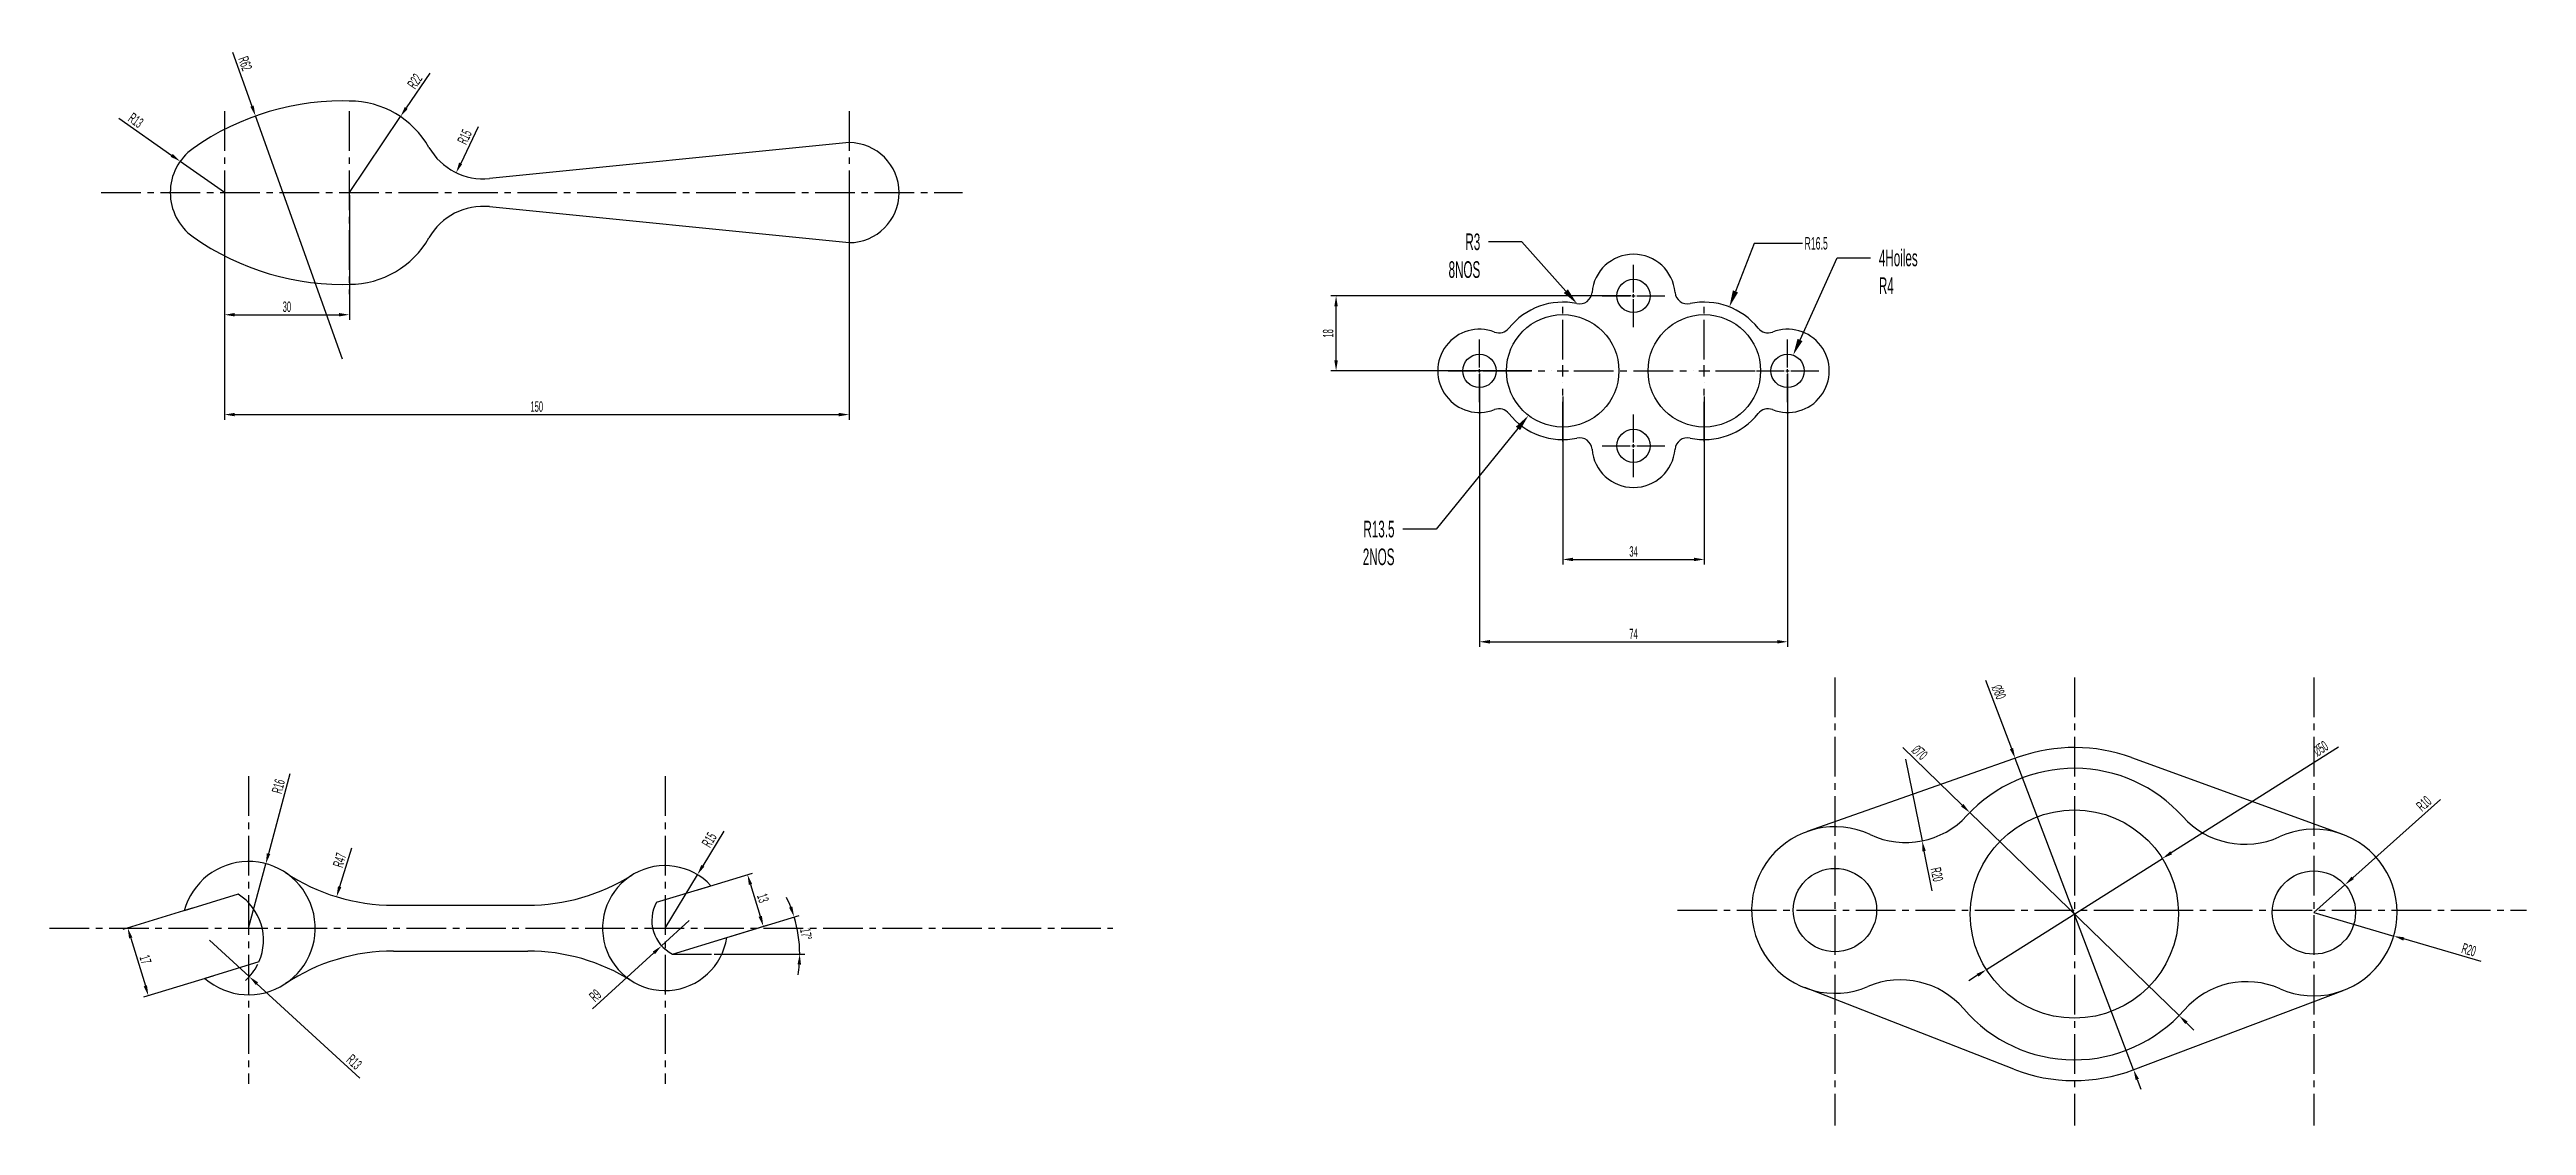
# Model space of a CAD drawing. Header units: millimetres. Extents: x 1568 to 31342, y 459 to 4403.
# Drawn here: x 3896 to 4491, y 1668 to 1927 of the extents above; entities that cross this region are included whole.
import ezdxf
from ezdxf import colors
from ezdxf.entities.mleader import LeaderData, LeaderLine
from ezdxf.math import Vec2, Vec3

# ---------------------------------------------------------------- set-up
doc = ezdxf.new("R2010")
doc.units = ezdxf.units.MM
doc.header["$LTSCALE"] = 0.5
doc.linetypes.add('CENTER2', pattern=[28.575, 19.05, -3.175, 3.175, -3.175])
for name, color, linetype in [('centre line', 3, 'CENTER2'), ('dim', 210, 'Continuous'), ('drawing', 7, 'Continuous')]:
    doc.layers.add(name, color=color, linetype=linetype)
doc.styles.get("Standard").update_dxf_attribs({"font": 'arial.ttf', "width": 0.5})
doc.dimstyles.new('DARSHU2', dxfattribs={"dimtxt": 3, "dimasz": 4, "dimexe": 1.25, "dimexo": 1, "dimtad": 0, "dimtoh": 1, "dimdec": 1, "dimdsep": 46, "dimtxsty": 'Standard', "dimcen": 1, "dimclrd": 6, "dimclre": 6, "dimclrt": 6, "dimadec": 0, "dimazin": 0, "dimtfac": 1, "dimtdec": 1, "dimtofl": 0, "dimtmove": 0, "dimatfit": 3, "dimfxl": 1, "dimtfillclr": 256, "dimlwd": 25, "dimlwe": 25, "dimarcsym": 0})
doc.dimstyles.new('ISO-25', dxfattribs={"dimtxt": 2.5, "dimasz": 2.5, "dimexe": 1.25, "dimexo": 0.625, "dimtad": 1, "dimtxsty": 'Standard', "dimcen": 2.5, "dimadec": 0, "dimazin": 0, "dimtfac": 1, "dimtmove": 0, "dimatfit": 3, "dimfxl": 1, "dimarcsym": 0})

msp = doc.modelspace()

# ---------------------------------------------------------------- blocks, each defined once
blk = doc.blocks.new('*D1')
at = {"layer": 'Defpoints', "color": 0, "transparency": 16777216}
for p in [(4368.02, 1756.45), (4396.44, 1681.67)]:
    blk.add_point(p, dxfattribs=at)
at = {"layer": 'dim', "color": 0, "lineweight": -2, "transparency": 16777216}
for p, q in [((4360.89, 1775.2), (4367.13, 1758.79)), ((4396.44, 1681.67), (4368.02, 1756.45)), ((4397.33, 1679.34), (4398.22, 1677))]:
    blk.add_line(p, q, dxfattribs=at)
at = {"layer": 'dim', "color": 0, "transparency": 16777216}
for points in [[(4367.52, 1758.94), (4366.74, 1758.64), (4368.02, 1756.45)], [(4397.72, 1679.49), (4396.94, 1679.19), (4396.44, 1681.67)]]:
    blk.add_solid(points, dxfattribs=at)
at = {"layer": 'dim', "color": 0, "transparency": 16777216, "insert": (4364.07, 1772.38), "char_height": 2.5, "attachment_point": 5, "rotation": 290.81205}
blk.add_mtext('∅80', dxfattribs=at)
blk = doc.blocks.new('*D2')
at = {"layer": 'Defpoints', "color": 0, "transparency": 16777216}
for p in [(4403.36, 1732.42), (4361.1, 1705.71)]:
    blk.add_point(p, dxfattribs=at)
at = {"layer": 'dim', "color": 0, "lineweight": -2, "transparency": 16777216}
for p, q in [((4445.64, 1759.14), (4405.48, 1733.76)), ((4361.1, 1705.71), (4403.36, 1732.42)), ((4358.99, 1704.37), (4356.87, 1703.03))]:
    blk.add_line(p, q, dxfattribs=at)
at = {"layer": 'dim', "color": 0, "transparency": 16777216}
for points in [[(4405.25, 1734.11), (4405.7, 1733.41), (4403.36, 1732.42)], [(4358.76, 1704.72), (4359.21, 1704.02), (4361.1, 1705.71)]]:
    blk.add_solid(points, dxfattribs=at)
at = {"layer": 'dim', "color": 0, "transparency": 16777216, "insert": (4441.39, 1758.8), "char_height": 2.5, "attachment_point": 5, "rotation": 32.29841}
blk.add_mtext('∅50', dxfattribs=at)
blk = doc.blocks.new('*D3')
at = {"layer": 'Defpoints', "color": 0, "transparency": 16777216}
for p in [(4357.11, 1743.44), (4407.35, 1694.69)]:
    blk.add_point(p, dxfattribs=at)
at = {"layer": 'dim', "color": 0, "lineweight": -2, "transparency": 16777216}
for p, q in [((4341, 1759.08), (4355.32, 1745.18)), ((4407.35, 1694.69), (4357.11, 1743.44)), ((4409.14, 1692.95), (4410.93, 1691.21))]:
    blk.add_line(p, q, dxfattribs=at)
at = {"layer": 'dim', "color": 0, "transparency": 16777216}
for points in [[(4355.61, 1745.48), (4355.03, 1744.88), (4357.11, 1743.44)], [(4409.43, 1693.25), (4408.85, 1692.65), (4407.35, 1694.69)]]:
    blk.add_solid(points, dxfattribs=at)
at = {"layer": 'dim', "color": 0, "transparency": 16777216, "insert": (4345.08, 1757.87), "char_height": 2.5, "attachment_point": 5, "rotation": 315.85611}
blk.add_mtext('∅70', dxfattribs=at)
blk = doc.blocks.new('*D4')
at = {"layer": 'Defpoints', "color": 0, "transparency": 16777216}
for p in [(4341.7, 1756.25), (4345.66, 1736.64)]:
    blk.add_point(p, dxfattribs=at)
at = {"layer": 'dim', "color": 0, "lineweight": -2, "transparency": 16777216}
for p, q in [((4341.7, 1756.25), (4345.66, 1736.64)), ((4348.07, 1724.67), (4346.15, 1734.19))]:
    blk.add_line(p, q, dxfattribs=at)
at = {"layer": 'dim', "color": 0, "transparency": 16777216}
blk.add_solid([(4346.56, 1734.27), (4345.74, 1734.11), (4345.66, 1736.64)], dxfattribs=at)
at = {"layer": 'dim', "color": 0, "transparency": 16777216, "insert": (4349.22, 1728.58), "char_height": 2.5, "attachment_point": 5, "rotation": 281.39483}
blk.add_mtext('R20', dxfattribs=at)
blk = doc.blocks.new('*D5')
at = {"layer": 'Defpoints', "color": 0, "transparency": 16777216}
for p in [(4447.19, 1726.09), (4439.73, 1719.43)]:
    blk.add_point(p, dxfattribs=at)
at = {"layer": 'dim', "color": 0, "lineweight": -2, "transparency": 16777216}
for p, q in [((4470.11, 1746.57), (4449.05, 1727.75)), ((4439.73, 1719.43), (4447.19, 1726.09))]:
    blk.add_line(p, q, dxfattribs=at)
at = {"layer": 'dim', "color": 0, "transparency": 16777216}
blk.add_solid([(4448.78, 1728.06), (4449.33, 1727.44), (4447.19, 1726.09)], dxfattribs=at)
at = {"layer": 'dim', "color": 0, "transparency": 16777216, "insert": (4466.15, 1745.58), "char_height": 2.5, "attachment_point": 5, "rotation": 41.78243}
blk.add_mtext('R10', dxfattribs=at)
blk = doc.blocks.new('*D6')
at = {"layer": 'Defpoints', "color": 0, "transparency": 16777216}
for p in [(4439.73, 1719.43), (4458.92, 1713.79)]:
    blk.add_point(p, dxfattribs=at)
at = {"layer": 'dim', "color": 0, "lineweight": -2, "transparency": 16777216}
for p, q in [((4439.73, 1719.43), (4458.92, 1713.79)), ((4479.87, 1707.63), (4461.32, 1713.08))]:
    blk.add_line(p, q, dxfattribs=at)
at = {"layer": 'dim', "color": 0, "transparency": 16777216}
blk.add_solid([(4461.44, 1713.48), (4461.2, 1712.68), (4458.92, 1713.79)], dxfattribs=at)
at = {"layer": 'dim', "color": 0, "transparency": 16777216, "insert": (4476.95, 1710.47), "char_height": 2.5, "attachment_point": 5, "rotation": 343.62159}
blk.add_mtext('R20', dxfattribs=at)
blk = doc.blocks.new('*D16')
at = {"layer": 'Defpoints', "color": 0, "transparency": 16777216}
for p in [(3978.65, 1768.19), (3964.96, 1723.23)]:
    blk.add_point(p, dxfattribs=at)
at = {"layer": 'dim', "color": 0, "lineweight": -2, "transparency": 16777216}
blk.add_line((3968.52, 1734.92), (3965.69, 1725.62), dxfattribs=at)
at = {"layer": 'dim', "color": 0, "transparency": 16777216}
blk.add_solid([(3965.29, 1725.74), (3966.09, 1725.5), (3964.96, 1723.23)], dxfattribs=at)
at = {"layer": 'dim', "color": 0, "transparency": 16777216, "insert": (3965.67, 1732.01), "char_height": 2.5, "attachment_point": 5, "rotation": 73.06748}
blk.add_mtext('R47', dxfattribs=at)
blk = doc.blocks.new('*D17')
at = {"layer": 'Defpoints', "color": 0, "transparency": 16777216}
for p in [(4051.59, 1728.52), (4043.82, 1715.69)]:
    blk.add_point(p, dxfattribs=at)
at = {"layer": 'dim', "color": 0, "lineweight": -2, "transparency": 16777216}
for p, q in [((4057.94, 1738.99), (4052.89, 1730.66)), ((4043.82, 1715.69), (4051.59, 1728.52))]:
    blk.add_line(p, q, dxfattribs=at)
at = {"layer": 'dim', "color": 0, "transparency": 16777216}
blk.add_solid([(4052.53, 1730.87), (4053.25, 1730.44), (4051.59, 1728.52)], dxfattribs=at)
at = {"layer": 'dim', "color": 0, "transparency": 16777216, "insert": (4054.43, 1736.88), "char_height": 2.5, "attachment_point": 5, "rotation": 58.79652}
blk.add_mtext('R15', dxfattribs=at)
blk = doc.blocks.new('*D18')
at = {"layer": 'Defpoints', "color": 0, "transparency": 16777216}
for p in [(4049.65, 1717.49), (4042.99, 1711.43)]:
    blk.add_point(p, dxfattribs=at)
at = {"layer": 'dim', "color": 0, "lineweight": -2, "transparency": 16777216}
for p, q in [((4049.65, 1717.49), (4042.99, 1711.43)), ((4026.39, 1696.31), (4041.14, 1709.75))]:
    blk.add_line(p, q, dxfattribs=at)
at = {"layer": 'dim', "color": 0, "transparency": 16777216}
blk.add_solid([(4040.86, 1710.05), (4041.42, 1709.44), (4042.99, 1711.43)], dxfattribs=at)
at = {"layer": 'dim', "color": 0, "transparency": 16777216, "insert": (4027.06, 1699.5), "char_height": 2.5, "attachment_point": 5, "rotation": 42.31714}
blk.add_mtext('R9', dxfattribs=at)
blk = doc.blocks.new('*D19')
at = {"layer": 'Defpoints', "color": 0, "transparency": 16777216}
for p in [(4051.1, 1724.73), (4067.42, 1716.13), (4054.9, 1712.3)]:
    blk.add_point(p, dxfattribs=at)
at = {"layer": 'dim', "color": 0, "lineweight": -2, "transparency": 16777216}
for p, q in [((4051.7, 1724.91), (4064.81, 1728.92)), ((4064.35, 1726.17), (4066.69, 1718.52)), ((4055.5, 1712.48), (4068.61, 1716.49))]:
    blk.add_line(p, q, dxfattribs=at)
at = {"layer": 'dim', "color": 0, "transparency": 16777216}
for points in [[(4064.75, 1726.29), (4063.95, 1726.04), (4063.62, 1728.56)], [(4067.09, 1718.64), (4066.29, 1718.39), (4067.42, 1716.13)]]:
    blk.add_solid(points, dxfattribs=at)
at = {"layer": 'dim', "color": 0, "transparency": 16777216, "insert": (4067.34, 1722.9), "char_height": 2.5, "attachment_point": 5, "rotation": 287}
blk.add_mtext('13', dxfattribs=at)
blk = doc.blocks.new('*D20')
at = {"layer": 'Defpoints', "color": 0, "transparency": 16777216}
for p in [(4058.64, 1713.44), (4045.59, 1709.45), (4045.59, 1709.45), (4055, 1709.45), (4076.01, 1712.47)]:
    blk.add_point(p, dxfattribs=at)
at = {"layer": 'dim', "color": 0, "lineweight": -2, "transparency": 16777216}
for p, q in [((4059.23, 1713.62), (4076.02, 1718.75)), ((4055.63, 1709.45), (4077.41, 1709.45))]:
    blk.add_line(p, q, dxfattribs=at)
for start, end in [(21.68766, 26.37532), (0, 17), (350.62468, 355.31234)]:
    blk.add_arc((4045.59, 1709.45), 30.57, start, end, dxfattribs=at)
at = {"layer": 'dim', "color": 0, "transparency": 16777216}
for points in [[(4074.39, 1720.89), (4073.6, 1720.61), (4074.82, 1718.39)], [(4075.64, 1706.97), (4076.47, 1706.94), (4076.16, 1709.45)]]:
    blk.add_solid(points, dxfattribs=at)
at = {"layer": 'dim', "color": 0, "transparency": 16777216, "insert": (4077.68, 1714.25), "char_height": 2.5, "attachment_point": 5, "rotation": 278.5}
blk.add_mtext('17°', dxfattribs=at)
blk = doc.blocks.new('*D21')
at = {"layer": 'Defpoints', "color": 0, "transparency": 16777216}
for p in [(3947.97, 1731.14), (3943.82, 1715.69)]:
    blk.add_point(p, dxfattribs=at)
at = {"layer": 'dim', "color": 0, "lineweight": -2, "transparency": 16777216}
for p, q in [((3953.75, 1752.73), (3948.61, 1733.56)), ((3943.82, 1715.69), (3947.97, 1731.14))]:
    blk.add_line(p, q, dxfattribs=at)
at = {"layer": 'dim', "color": 0, "transparency": 16777216}
blk.add_solid([(3948.21, 1733.67), (3949.02, 1733.45), (3947.97, 1731.14)], dxfattribs=at)
at = {"layer": 'dim', "color": 0, "transparency": 16777216, "insert": (3950.98, 1749.73), "char_height": 2.5, "attachment_point": 5, "rotation": 74.99518}
blk.add_mtext('R16', dxfattribs=at)
blk = doc.blocks.new('*D22')
at = {"layer": 'Defpoints', "color": 0, "transparency": 16777216}
for p in [(3934.42, 1712.81), (3944, 1704.03)]:
    blk.add_point(p, dxfattribs=at)
at = {"layer": 'dim', "color": 0, "lineweight": -2, "transparency": 16777216}
for p, q in [((3934.42, 1712.81), (3944, 1704.03)), ((3970.55, 1679.69), (3945.84, 1702.34))]:
    blk.add_line(p, q, dxfattribs=at)
blk.add_arc((3934.42, 1712.81), 13, 311.97887, 333.41318, dxfattribs=at)
at = {"layer": 'dim', "color": 0, "transparency": 16777216}
blk.add_solid([(3946.12, 1702.65), (3945.56, 1702.03), (3944, 1704.03)], dxfattribs=at)
at = {"layer": 'dim', "color": 0, "transparency": 16777216, "insert": (3969.17, 1683.54), "char_height": 2.5, "attachment_point": 5, "rotation": 317.48808}
blk.add_mtext('R13', dxfattribs=at)
blk = doc.blocks.new('*D23')
at = {"layer": 'Defpoints', "color": 0, "transparency": 16777216}
for p in [(3930.89, 1720.62), (3935.86, 1704.37), (3919.77, 1699.44)]:
    blk.add_point(p, dxfattribs=at)
at = {"layer": 'dim', "color": 0, "lineweight": -2, "transparency": 16777216}
for p, q in [((3930.29, 1720.44), (3913.6, 1715.34)), ((3915.53, 1713.31), (3919.04, 1701.84)), ((3935.26, 1704.18), (3918.57, 1699.08))]:
    blk.add_line(p, q, dxfattribs=at)
at = {"layer": 'dim', "color": 0, "transparency": 16777216}
for points in [[(3915.93, 1713.43), (3915.13, 1713.19), (3914.8, 1715.7)], [(3919.43, 1701.96), (3918.64, 1701.71), (3919.77, 1699.44)]]:
    blk.add_solid(points, dxfattribs=at)
at = {"layer": 'dim', "color": 0, "transparency": 16777216, "insert": (3919.08, 1708.12), "char_height": 2.5, "attachment_point": 5, "rotation": 287}
blk.add_mtext('17', dxfattribs=at)
blk = doc.blocks.new('*D24')
at = {"layer": 'Defpoints', "color": 0, "transparency": 16777216}
for p in [(3938.02, 1889.93), (4088.02, 1889.93), (4088.02, 1839.02)]:
    blk.add_point(p, dxfattribs=at)
at = {"layer": 'dim', "color": 0, "lineweight": -2, "transparency": 16777216}
for p, q in [((3938.02, 1889.31), (3938.02, 1837.77)), ((4088.02, 1889.31), (4088.02, 1837.77)), ((3940.52, 1839.02), (4085.52, 1839.02))]:
    blk.add_line(p, q, dxfattribs=at)
at = {"layer": 'dim', "color": 0, "transparency": 16777216}
for points in [[(3940.52, 1839.44), (3940.52, 1838.61), (3938.02, 1839.02)], [(4085.52, 1839.44), (4085.52, 1838.61), (4088.02, 1839.02)]]:
    blk.add_solid(points, dxfattribs=at)
at = {"layer": 'dim', "color": 0, "transparency": 16777216, "insert": (4013.02, 1840.93), "char_height": 2.5, "attachment_point": 5}
blk.add_mtext('150', dxfattribs=at)
blk = doc.blocks.new('*D26')
at = {"layer": 'Defpoints', "color": 0, "transparency": 16777216}
for p in [(3938.02, 1892.33), (3968.02, 1892.33), (3968.02, 1863)]:
    blk.add_point(p, dxfattribs=at)
at = {"layer": 'dim', "color": 0, "lineweight": -2, "transparency": 16777216}
for p, q in [((3938.02, 1891.7), (3938.02, 1861.75)), ((3968.02, 1891.7), (3968.02, 1861.75)), ((3940.52, 1863), (3965.52, 1863))]:
    blk.add_line(p, q, dxfattribs=at)
at = {"layer": 'dim', "color": 0, "transparency": 16777216}
for points in [[(3940.52, 1863.42), (3940.52, 1862.59), (3938.02, 1863)], [(3965.52, 1863.42), (3965.52, 1862.59), (3968.02, 1863)]]:
    blk.add_solid(points, dxfattribs=at)
at = {"layer": 'dim', "color": 0, "transparency": 16777216, "insert": (3953.02, 1864.91), "char_height": 2.5, "attachment_point": 5}
blk.add_mtext('30', dxfattribs=at)
blk = doc.blocks.new('*D27')
at = {"layer": 'Defpoints', "color": 0, "transparency": 16777216}
for p in [(3927.4, 1899.83), (3938.02, 1892.33)]:
    blk.add_point(p, dxfattribs=at)
at = {"layer": 'dim', "color": 0, "lineweight": -2, "transparency": 16777216}
for p, q in [((3912.7, 1910.22), (3925.36, 1901.28)), ((3938.02, 1892.33), (3927.4, 1899.83))]:
    blk.add_line(p, q, dxfattribs=at)
at = {"layer": 'dim', "color": 0, "transparency": 16777216}
blk.add_solid([(3925.6, 1901.62), (3925.12, 1900.93), (3927.4, 1899.83)], dxfattribs=at)
at = {"layer": 'dim', "color": 0, "transparency": 16777216, "insert": (3916.75, 1909.69), "char_height": 2.5, "attachment_point": 5, "rotation": 324.74396}
blk.add_mtext('R13', dxfattribs=at)
blk = doc.blocks.new('*D28')
at = {"layer": 'Defpoints', "color": 0, "transparency": 16777216}
for p in [(3945.49, 1910.74), (3966.37, 1852.36)]:
    blk.add_point(p, dxfattribs=at)
at = {"layer": 'dim', "color": 0, "lineweight": -2, "transparency": 16777216}
for p, q in [((3939.99, 1926.09), (3944.64, 1913.09)), ((3966.37, 1852.36), (3945.49, 1910.74))]:
    blk.add_line(p, q, dxfattribs=at)
at = {"layer": 'dim', "color": 0, "transparency": 16777216}
blk.add_solid([(3945.04, 1913.23), (3944.25, 1912.95), (3945.49, 1910.74)], dxfattribs=at)
at = {"layer": 'dim', "color": 0, "transparency": 16777216, "insert": (3943, 1923.34), "char_height": 2.5, "attachment_point": 5, "rotation": 289.68135}
blk.add_mtext('R62', dxfattribs=at)
blk = doc.blocks.new('*D29')
at = {"layer": 'Defpoints', "color": 0, "transparency": 16777216}
for p in [(3980.29, 1910.58), (3968.02, 1892.33)]:
    blk.add_point(p, dxfattribs=at)
at = {"layer": 'dim', "color": 0, "lineweight": -2, "transparency": 16777216}
for p, q in [((3987.31, 1921.01), (3981.69, 1912.66)), ((3968.02, 1892.33), (3980.29, 1910.58))]:
    blk.add_line(p, q, dxfattribs=at)
at = {"layer": 'dim', "color": 0, "transparency": 16777216}
blk.add_solid([(3981.34, 1912.89), (3982.03, 1912.43), (3980.29, 1910.58)], dxfattribs=at)
at = {"layer": 'dim', "color": 0, "transparency": 16777216, "insert": (3983.74, 1919.08), "char_height": 2.5, "attachment_point": 5, "rotation": 56.08076}
blk.add_mtext('R22', dxfattribs=at)
blk = doc.blocks.new('*D30')
at = {"layer": 'Defpoints', "color": 0, "transparency": 16777216}
for p in [(4000.18, 1910.62), (3993.66, 1897.11)]:
    blk.add_point(p, dxfattribs=at)
at = {"layer": 'dim', "color": 0, "lineweight": -2, "transparency": 16777216}
blk.add_line((3998.98, 1908.14), (3994.75, 1899.36), dxfattribs=at)
at = {"layer": 'dim', "color": 0, "transparency": 16777216}
blk.add_solid([(3994.37, 1899.54), (3995.12, 1899.18), (3993.66, 1897.11)], dxfattribs=at)
at = {"layer": 'dim', "color": 0, "transparency": 16777216, "insert": (3995.69, 1905.7), "char_height": 2.5, "attachment_point": 5, "rotation": 64.23607}
blk.add_mtext('R15', dxfattribs=at)
blk = doc.blocks.new('*U31')
at = {"layer": 'centre line', "color": 0, "linetype": 'CENTER2', "transparency": 16777216}
for p, q in [((0, 0.8), (0, 7.5)), ((-7.5, 0), (-0.8, 0)), ((0.8, 0), (7.5, 0)), ((0, -7.5), (0, -0.8))]:
    blk.add_line(p, q, dxfattribs=at)
at = {"layer": 'centre line', "color": 0, "linetype": 'Continuous', "transparency": 16777216}
for p, q in [((-0.4, 0), (0.4, 0)), ((0, -0.4), (0, 0.4))]:
    blk.add_line(p, q, dxfattribs=at)
blk = doc.blocks.new('*U32')
at = {"layer": 'centre line', "color": 0, "linetype": 'CENTER2', "transparency": 16777216}
for p, q in [((0, 2.7), (0, 17)), ((-17, 0), (-2.7, 0)), ((2.7, 0), (17, 0)), ((0, -17), (0, -2.7))]:
    blk.add_line(p, q, dxfattribs=at)
at = {"layer": 'centre line', "color": 0, "linetype": 'Continuous', "transparency": 16777216}
for p, q in [((-1.35, 0), (1.35, 0)), ((0, -1.35), (0, 1.35))]:
    blk.add_line(p, q, dxfattribs=at)
blk = doc.blocks.new('*U33')
at = {"layer": 'centre line', "color": 0, "linetype": 'CENTER2', "transparency": 16777216}
for p, q in [((0, 0.8), (0, 7.5)), ((-7.5, 0), (-0.8, 0)), ((0.8, 0), (7.5, 0)), ((0, -7.5), (0, -0.8))]:
    blk.add_line(p, q, dxfattribs=at)
at = {"layer": 'centre line', "color": 0, "linetype": 'Continuous', "transparency": 16777216}
for p, q in [((-0.4, 0), (0.4, 0)), ((0, -0.4), (0, 0.4))]:
    blk.add_line(p, q, dxfattribs=at)
blk = doc.blocks.new('*U34')
at = {"layer": 'centre line', "color": 0, "linetype": 'CENTER2', "transparency": 16777216}
for p, q in [((0, 2.7), (0, 17)), ((-17, 0), (-2.7, 0)), ((2.7, 0), (17, 0)), ((0, -17), (0, -2.7))]:
    blk.add_line(p, q, dxfattribs=at)
at = {"layer": 'centre line', "color": 0, "linetype": 'Continuous', "transparency": 16777216}
for p, q in [((-1.35, 0), (1.35, 0)), ((0, -1.35), (0, 1.35))]:
    blk.add_line(p, q, dxfattribs=at)
blk = doc.blocks.new('*U35')
at = {"layer": 'centre line', "color": 0, "linetype": 'CENTER2', "transparency": 16777216}
for p, q in [((0, 0.8), (0, 7.5)), ((-7.5, 0), (-0.8, 0)), ((0.8, 0), (7.5, 0)), ((0, -7.5), (0, -0.8))]:
    blk.add_line(p, q, dxfattribs=at)
at = {"layer": 'centre line', "color": 0, "linetype": 'Continuous', "transparency": 16777216}
for p, q in [((-0.4, 0), (0.4, 0)), ((0, -0.4), (0, 0.4))]:
    blk.add_line(p, q, dxfattribs=at)
blk = doc.blocks.new('*U36')
at = {"layer": 'centre line', "color": 0, "linetype": 'CENTER2', "transparency": 16777216}
for p, q in [((0, 0.8), (0, 7.5)), ((-7.5, 0), (-0.8, 0)), ((0.8, 0), (7.5, 0)), ((0, -7.5), (0, -0.8))]:
    blk.add_line(p, q, dxfattribs=at)
at = {"layer": 'centre line', "color": 0, "linetype": 'Continuous', "transparency": 16777216}
for p, q in [((-0.4, 0), (0.4, 0)), ((0, -0.4), (0, 0.4))]:
    blk.add_line(p, q, dxfattribs=at)
blk = doc.blocks.new('*D37')
at = {"layer": 'Defpoints', "color": 0, "transparency": 16777216}
for p in [(4204.95, 1867.52), (4276.37, 1867.52), (4252.6, 1849.52)]:
    blk.add_point(p, dxfattribs=at)
at = {"layer": 'dim', "color": 0, "lineweight": -2, "transparency": 16777216}
for p, q in [((4275.74, 1867.52), (4203.7, 1867.52)), ((4204.95, 1852.02), (4204.95, 1865.02)), ((4251.97, 1849.52), (4203.7, 1849.52))]:
    blk.add_line(p, q, dxfattribs=at)
at = {"layer": 'dim', "color": 0, "transparency": 16777216}
for points in [[(4204.53, 1865.02), (4205.36, 1865.02), (4204.95, 1867.52)], [(4204.53, 1852.02), (4205.36, 1852.02), (4204.95, 1849.52)]]:
    blk.add_solid(points, dxfattribs=at)
at = {"layer": 'dim', "color": 0, "transparency": 16777216, "insert": (4203.05, 1858.52), "char_height": 2.5, "attachment_point": 5, "rotation": 90}
blk.add_mtext('18', dxfattribs=at)
blk = doc.blocks.new('*D38')
at = {"layer": 'Defpoints', "color": 0, "transparency": 16777216}
for p in [(4259.37, 1843.98), (4293.37, 1843.98), (4293.37, 1804.23)]:
    blk.add_point(p, dxfattribs=at)
at = {"layer": 'dim', "color": 0, "lineweight": -2, "transparency": 16777216}
for p, q in [((4259.37, 1843.35), (4259.37, 1802.98)), ((4293.37, 1843.35), (4293.37, 1802.98)), ((4261.87, 1804.23), (4290.87, 1804.23))]:
    blk.add_line(p, q, dxfattribs=at)
at = {"layer": 'dim', "color": 0, "transparency": 16777216}
for points in [[(4261.87, 1804.65), (4261.87, 1803.82), (4259.37, 1804.23)], [(4290.87, 1804.65), (4290.87, 1803.82), (4293.37, 1804.23)]]:
    blk.add_solid(points, dxfattribs=at)
at = {"layer": 'dim', "color": 0, "transparency": 16777216, "insert": (4276.37, 1806.13), "char_height": 2.5, "attachment_point": 5}
blk.add_mtext('34', dxfattribs=at)
blk = doc.blocks.new('*D39')
at = {"layer": 'Defpoints', "color": 0, "transparency": 16777216}
for p in [(4239.37, 1849.52), (4313.37, 1849.52), (4313.37, 1784.46)]:
    blk.add_point(p, dxfattribs=at)
at = {"layer": 'dim', "color": 0, "lineweight": -2, "transparency": 16777216}
for p, q in [((4239.37, 1848.9), (4239.37, 1783.21)), ((4313.37, 1848.9), (4313.37, 1783.21)), ((4241.87, 1784.46), (4310.87, 1784.46))]:
    blk.add_line(p, q, dxfattribs=at)
at = {"layer": 'dim', "color": 0, "transparency": 16777216}
for points in [[(4241.87, 1784.88), (4241.87, 1784.04), (4239.37, 1784.46)], [(4310.87, 1784.88), (4310.87, 1784.04), (4313.37, 1784.46)]]:
    blk.add_solid(points, dxfattribs=at)
at = {"layer": 'dim', "color": 0, "transparency": 16777216, "insert": (4276.37, 1786.34), "char_height": 2.5, "attachment_point": 5}
blk.add_mtext('74', dxfattribs=at)
blk = doc.blocks.new('*D78')
at = {"layer": 'centre line', "color": 6, "linetype": 'Continuous', "lineweight": 25, "transparency": 16777216}
for p, q in [((4305.36, 1880.13), (4300.85, 1868.61)), ((4316.94, 1880.13), (4305.36, 1880.13))]:
    blk.add_line(p, q, dxfattribs=at)
at = {"layer": 'centre line', "color": 6, "lineweight": 25, "transparency": 16777216}
for p, q in [((4293.37, 1848.52), (4293.37, 1850.52)), ((4292.37, 1849.52), (4294.37, 1849.52))]:
    blk.add_line(p, q, dxfattribs=at)
at = {"layer": 'centre line', "color": 6, "transparency": 16777216}
blk.add_solid([(4300.23, 1868.85), (4301.47, 1868.37), (4299.39, 1864.89)], dxfattribs=at)
at = {"layer": 'Defpoints', "color": 0, "transparency": 16777216}
for p in [(4299.39, 1864.89), (4293.37, 1849.52)]:
    blk.add_point(p, dxfattribs=at)
at = {"layer": 'centre line', "color": 6, "transparency": 16777216, "insert": (4320.23, 1880.13), "char_height": 3, "attachment_point": 5}
blk.add_mtext('R16.5', dxfattribs=at)

# ---------------------------------------------------------------- dimensions: what is measured, and where the dimension line sits
at = {"layer": 'centre line'}
dim = msp.add_radius_dim(center=(4293.37, 1849.522), mpoint=(4299.387, 1864.886), dimstyle='DARSHU2', dxfattribs=at)
dim.commit()
dim.dimension.update_dxf_attribs({"geometry": '*D78', "text_midpoint": (4320.233, 1880.134), "dimtype": 164})
at = {"layer": 'dim'}
for center, mpoint, picture, middle in [((3966.366, 1852.362), (3945.486, 1910.74), '*D28', (3941.207, 1922.702)), ((3968.016, 1892.328), (3980.293, 1910.584), '*D29', (3985.298, 1918.027)), ((3938.016, 1892.328), (3927.401, 1899.832), '*D27', (3915.652, 1908.137)), ((4000.179, 1910.619), (3993.659, 1897.11), '*D30', (3997.406, 1904.875)), ((3978.647, 1768.188), (3964.959, 1723.226), '*D16', (3967.467, 1731.464)), ((3943.823, 1715.688), (3947.965, 1731.143), '*D21', (3952.815, 1749.237)), ((4439.733, 1719.425), (4447.19, 1726.088), '*D5', (4467.417, 1744.162)), ((4439.733, 1719.425), (4458.922, 1713.786), '*D6', (4476.413, 1708.645)), ((4049.646, 1717.489), (4042.991, 1711.43), '*D18', (4028.342, 1698.092)), ((3934.417, 1712.812), (3944, 1704.028), '*D22', (3967.883, 1682.134))]:
    dim = msp.add_radius_dim(center=center, mpoint=mpoint, dimstyle='ISO-25', dxfattribs=at)
    dim.commit()
    dim.dimension.update_dxf_attribs({"geometry": picture, "text_midpoint": middle, "dimtype": 164})
for base, p1, p2, picture, middle in [((3968.016, 1863.004), (3938.016, 1892.328), (3968.016, 1892.328), '*D26', (3953.016, 1864.906)), ((4088.016, 1839.025), (3938.016, 1889.935), (4088.016, 1889.935), '*D24', (4013.016, 1840.926)), ((4313.37, 1784.461), (4239.37, 1849.522), (4313.37, 1849.522), '*D39', (4276.37, 1786.336)), ((4293.37, 1804.232), (4259.37, 1843.975), (4293.37, 1843.975), '*D38', (4276.37, 1806.134))]:
    dim = msp.add_linear_dim(base=base, p1=p1, p2=p2, dimstyle='ISO-25', dxfattribs=at)
    dim.commit()
    dim.dimension.update_dxf_attribs({"geometry": picture, "text_midpoint": middle})
dim = msp.add_linear_dim(base=(4204.947, 1867.522), p1=(4252.598, 1849.522), p2=(4276.37, 1867.522), angle=90, dimstyle='ISO-25', dxfattribs=at)
dim.commit()
dim.dimension.update_dxf_attribs({"geometry": '*D37', "text_midpoint": (4203.046, 1858.522)})
for p1, p2, picture, middle in [((4396.443, 1681.674), (4368.019, 1756.454), '*D1', (4362.232, 1771.678)), ((4407.346, 1694.688), (4357.115, 1743.44), '*D3', (4343.704, 1756.457)), ((4361.099, 1705.706), (4403.363, 1732.422), '*D2', (4442.448, 1757.129))]:
    dim = msp.add_diameter_dim_2p(p1=p1, p2=p2, dimstyle='ISO-25', dxfattribs=at)
    dim.commit()
    dim.dimension.update_dxf_attribs({"geometry": picture, "text_midpoint": middle, "dimtype": 163})
for center, mpoint, picture, middle in [((4341.704, 1756.247), (4345.655, 1736.641), '*D4', (4349.22, 1728.579)), ((4043.823, 1715.688), (4051.594, 1728.518), '*D17', (4054.434, 1736.877))]:
    dim = msp.add_radius_dim(center=center, mpoint=mpoint, dimstyle='ISO-25', dxfattribs=at)
    dim.commit()
    dim.dimension.update_dxf_attribs({"geometry": picture, "text_midpoint": middle})
for p1, p2, distance, picture, middle in [((4051.102, 1724.731), (4054.903, 1712.299), 13.088, '*D19', (4067.338, 1722.898)), ((3930.889, 1720.622), (3935.86, 1704.365), -16.828, '*D23', (3919.08, 1708.123))]:
    dim = msp.add_aligned_dim(p1=p1, p2=p2, distance=distance, dimstyle='ISO-25', dxfattribs=at)
    dim.commit()
    dim.dimension.update_dxf_attribs({"geometry": picture, "text_midpoint": middle})
dim = msp.add_angular_dim_2l(base=(4076.009, 1712.471), line1=((4045.593, 1709.453), (4055.004, 1709.453)), line2=((4045.593, 1709.453), (4058.636, 1713.44)), dimstyle='ISO-25', dxfattribs=at)
dim.commit()
dim.dimension.update_dxf_attribs({"geometry": '*D20', "text_midpoint": (4077.682, 1714.248)})

# ---------------------------------------------------------------- linework, layer by layer
at = {"layer": 'centre line'}
for p, q in [((3938.016, 1911.909), (3938.016, 1867.961)), ((3968.016, 1911.909), (3968.016, 1867.961)), ((4088.016, 1911.909), (4088.016, 1867.961)), ((3908.403, 1892.328), (4115.26, 1892.328)), ((4324.733, 1775.913), (4324.733, 1668.289)), ((4382.233, 1775.913), (4382.233, 1668.289)), ((4439.733, 1775.913), (4439.733, 1668.289)), ((3943.823, 1752.17), (3943.823, 1678.316)), ((4043.823, 1752.17), (4043.823, 1678.316)), ((4286.909, 1720.025), (4490.78, 1720.025)), ((3896.03, 1715.688), (4151.32, 1715.688))]:
    msp.add_line(p, q, dxfattribs=at)
at = {"layer": 'Defpoints'}
for p, q in [((4088.016, 1904.328), (4001.672, 1895.694)), ((4001.672, 1888.963), (4088.016, 1880.328)), ((4368.947, 1756.794), (4318.093, 1738.89)), ((4395.907, 1756.653), (4446.571, 1738.22)), ((4041.792, 1721.885), (4054.836, 1725.872)), ((3941.339, 1723.817), (3928.375, 1719.853)), ((3978.647, 1721.188), (4010.842, 1721.188)), ((3943.824, 1715.688), (3943.823, 1715.688)), ((4043.693, 1715.669), (4043.823, 1715.708)), ((4045.593, 1709.453), (4058.636, 1713.44)), ((3946.309, 1707.56), (3933.345, 1703.596)), ((3978.647, 1710.188), (4010.842, 1710.188)), ((4367.694, 1681.799), (4317.467, 1701.392)), ((4396.378, 1681.649), (4446.807, 1700.718))]:
    msp.add_line(p, q, dxfattribs=at)
for centre, radius in [((4382.231, 1719.064), 25), ((4324.735, 1720.025), 10), ((4439.733, 1719.425), 10)]:
    msp.add_circle(centre, radius, dxfattribs=at)
for centre, radius, start, end in [((4000.179, 1910.619), 15, 209.627128, 275.710593), ((4000.179, 1874.037), 15, 84.289407, 150.372872), ((3966.366, 1932.294), 62, 234.649873, 272.364122), ((4382.231, 1719.064), 40, 70.007046, 109.395634), ((4382.231, 1719.064), 35, 41.938876, 137.463804), ((4341.704, 1756.247), 20, 244.89838, 317.463804), ((4324.735, 1720.025), 20, 64.89838, 293.186885), ((4423.143, 1755.823), 20, 221.938876, 294.5043), ((4439.733, 1719.425), 20, 246.215796, 114.5043), ((3943.823, 1715.688), 16, 229.090457, 164.910554), ((3978.647, 1768.188), 47, 236.44269, 270), ((4010.842, 1768.188), 47, 270, 302.137473), ((4043.823, 1715.688), 15, 42.679289, 351.320711), ((3934.417, 1712.812), 13, 336.167783, 57.832217), ((4049.646, 1717.489), 9, 150.761743, 243.238257), ((3978.647, 1663.188), 47, 90, 123.55731), ((4010.842, 1663.188), 47, 57.862527, 90), ((4340.484, 1683.256), 20, 40.62146, 113.186885), ((4423.602, 1682.823), 20, 66.215796, 138.78122), ((4382.231, 1719.064), 35, 220.62146, 318.78122), ((4382.231, 1719.064), 40, 248.689631, 290.71305)]:
    msp.add_arc(centre, radius, start, end, dxfattribs=at)
at = {"layer": 'dim'}
msp.add_line((4045.593, 1709.453), (4055.004, 1709.453), dxfattribs=at)
at = {"layer": 'drawing'}
for centre, radius in [((4276.37, 1867.522), 4), ((4259.37, 1849.522), 13.5), ((4293.37, 1849.522), 13.5), ((4239.37, 1849.522), 4), ((4313.37, 1849.522), 4), ((4276.37, 1831.522), 4)]:
    msp.add_circle(centre, radius, dxfattribs=at)
for centre, radius, start, end in [((3966.366, 1852.362), 62, 87.635878, 125.350127), ((3968.016, 1892.328), 22, 29.627128, 90), ((4088.016, 1892.328), 12, 270, 90), ((3938.016, 1892.328), 13, 125.350127, 234.649873), ((3968.016, 1892.328), 22, 270, 330.372872), ((4276.37, 1867.522), 10, 4.747461, 175.252539), ((4263.414, 1868.598), 3, 258.029068, 355.252539), ((4289.325, 1868.598), 3, 184.747461, 281.970932), ((4259.37, 1849.522), 16.5, 78.029068, 141.596346), ((4293.37, 1849.522), 16.5, 38.403654, 101.970932), ((4239.37, 1849.522), 10, 68.716631, 291.283369), ((4244.088, 1861.636), 3, 248.716631, 321.596346), ((4308.651, 1861.636), 3, 218.403654, 291.283369), ((4313.37, 1849.522), 10, 248.716631, 111.283369), ((4244.088, 1837.409), 3, 38.403654, 111.283369), ((4259.37, 1849.522), 16.5, 218.403654, 281.970932), ((4293.37, 1849.522), 16.5, 258.029068, 321.596346), ((4308.651, 1837.409), 3, 68.716631, 141.596346), ((4263.414, 1830.446), 3, 4.747461, 101.970932), ((4289.325, 1830.446), 3, 78.029068, 175.252539), ((4276.37, 1831.522), 10, 184.747461, 355.252539)]:
    msp.add_arc(centre, radius, start, end, dxfattribs=at)

# ---------------------------------------------------------------- block references
at = {"layer": 'centre line', "linetype": 'CENTER2'}
for name, p in [('*U33', (4276.37, 1867.522)), ('*U32', (4259.37, 1849.522)), ('*U34', (4293.37, 1849.522)), ('*U31', (4239.37, 1849.522)), ('*U36', (4313.37, 1849.522)), ('*U35', (4276.37, 1831.522))]:
    msp.add_blockref(name, p, dxfattribs=at)

msp.set_redraw_order([(e.dxf.handle, doc.entitydb.next_handle()) for e in msp.query("TEXT MTEXT ATTDEF DIMENSION ARC_DIMENSION")])  # texts and dimensions are drawn at this point

# ---------------------------------------------------------------- leaders
at = {"layer": 'dim'}
ml = msp.add_multileader_mtext('Standard', dxfattribs=at)
ml.set_content('R3\\P8NOS', color=256)
ml.set_leader_properties()
ml.build(insert=Vec2(0, 0))
ctx = ml.context
ctx.base_point, ctx.plane_origin = Vec3(4222.871, 1880.491), Vec3(4262.792, 1865.663)
ctx.text_align_type = 2
notes = []
notes.append((ctx, [(0, (1, 1, 0), (4249.57, 1880.491), (-1, 0), 8, [(0, [(4262.792, 1865.663)], 0, [])])]))
ctx.mtext.insert, ctx.mtext.alignment, ctx.mtext.flow_direction = Vec3(4239.57, 1882.525), 3, 5
ml = msp.add_multileader_mtext('Standard', dxfattribs=at)
ml.set_content('4Hoiles\\PR4', color=256)
ml.set_leader_properties()
ml.build(insert=Vec2(0, 0))
ctx = ml.context
ctx.base_point, ctx.plane_origin = Vec3(4333.286, 1876.658), Vec3(4314.701, 1853.294)
notes.append((ctx, [(0, (1, 1, 0), (4325.286, 1876.658), (1, 0), 8, [(0, [(4314.701, 1853.294)], 0, [])])]))
ctx.mtext.insert, ctx.mtext.flow_direction = Vec3(4335.286, 1878.658), 5
ml = msp.add_multileader_mtext('Standard', dxfattribs=at)
ml.set_content('R13.5\\P2NOS', color=256)
ml.set_leader_properties()
ml.build(insert=Vec2(0, 0))
ctx = ml.context
ctx.base_point, ctx.plane_origin = Vec3(4202.213, 1811.495), Vec3(4251.153, 1838.811)
ctx.text_align_type = 2
notes.append((ctx, [(0, (1, 1, 0), (4228.975, 1811.495), (-1, 0), 8, [(0, [(4251.153, 1838.811)], 0, [])])]))
ctx.mtext.insert, ctx.mtext.alignment, ctx.mtext.flow_direction = Vec3(4218.975, 1813.529), 3, 5
for ctx, leaders in notes:
    for number, flags, end, landing, length, lines in leaders:
        leader = LeaderData()
        leader.index, (leader.has_last_leader_line, leader.has_dogleg_vector, leader.attachment_direction) = number, flags
        leader.last_leader_point, leader.dogleg_vector, leader.dogleg_length = Vec3(end), Vec3(landing), length
        for number, points, colour, breaks in lines:
            line = LeaderLine()
            line.index, line.vertices, line.color, line.breaks = number, Vec3.list(points), colors.encode_raw_color(colour), breaks
            leader.lines.append(line)
        ctx.leaders.append(leader)

doc.saveas('drawing.dxf')
